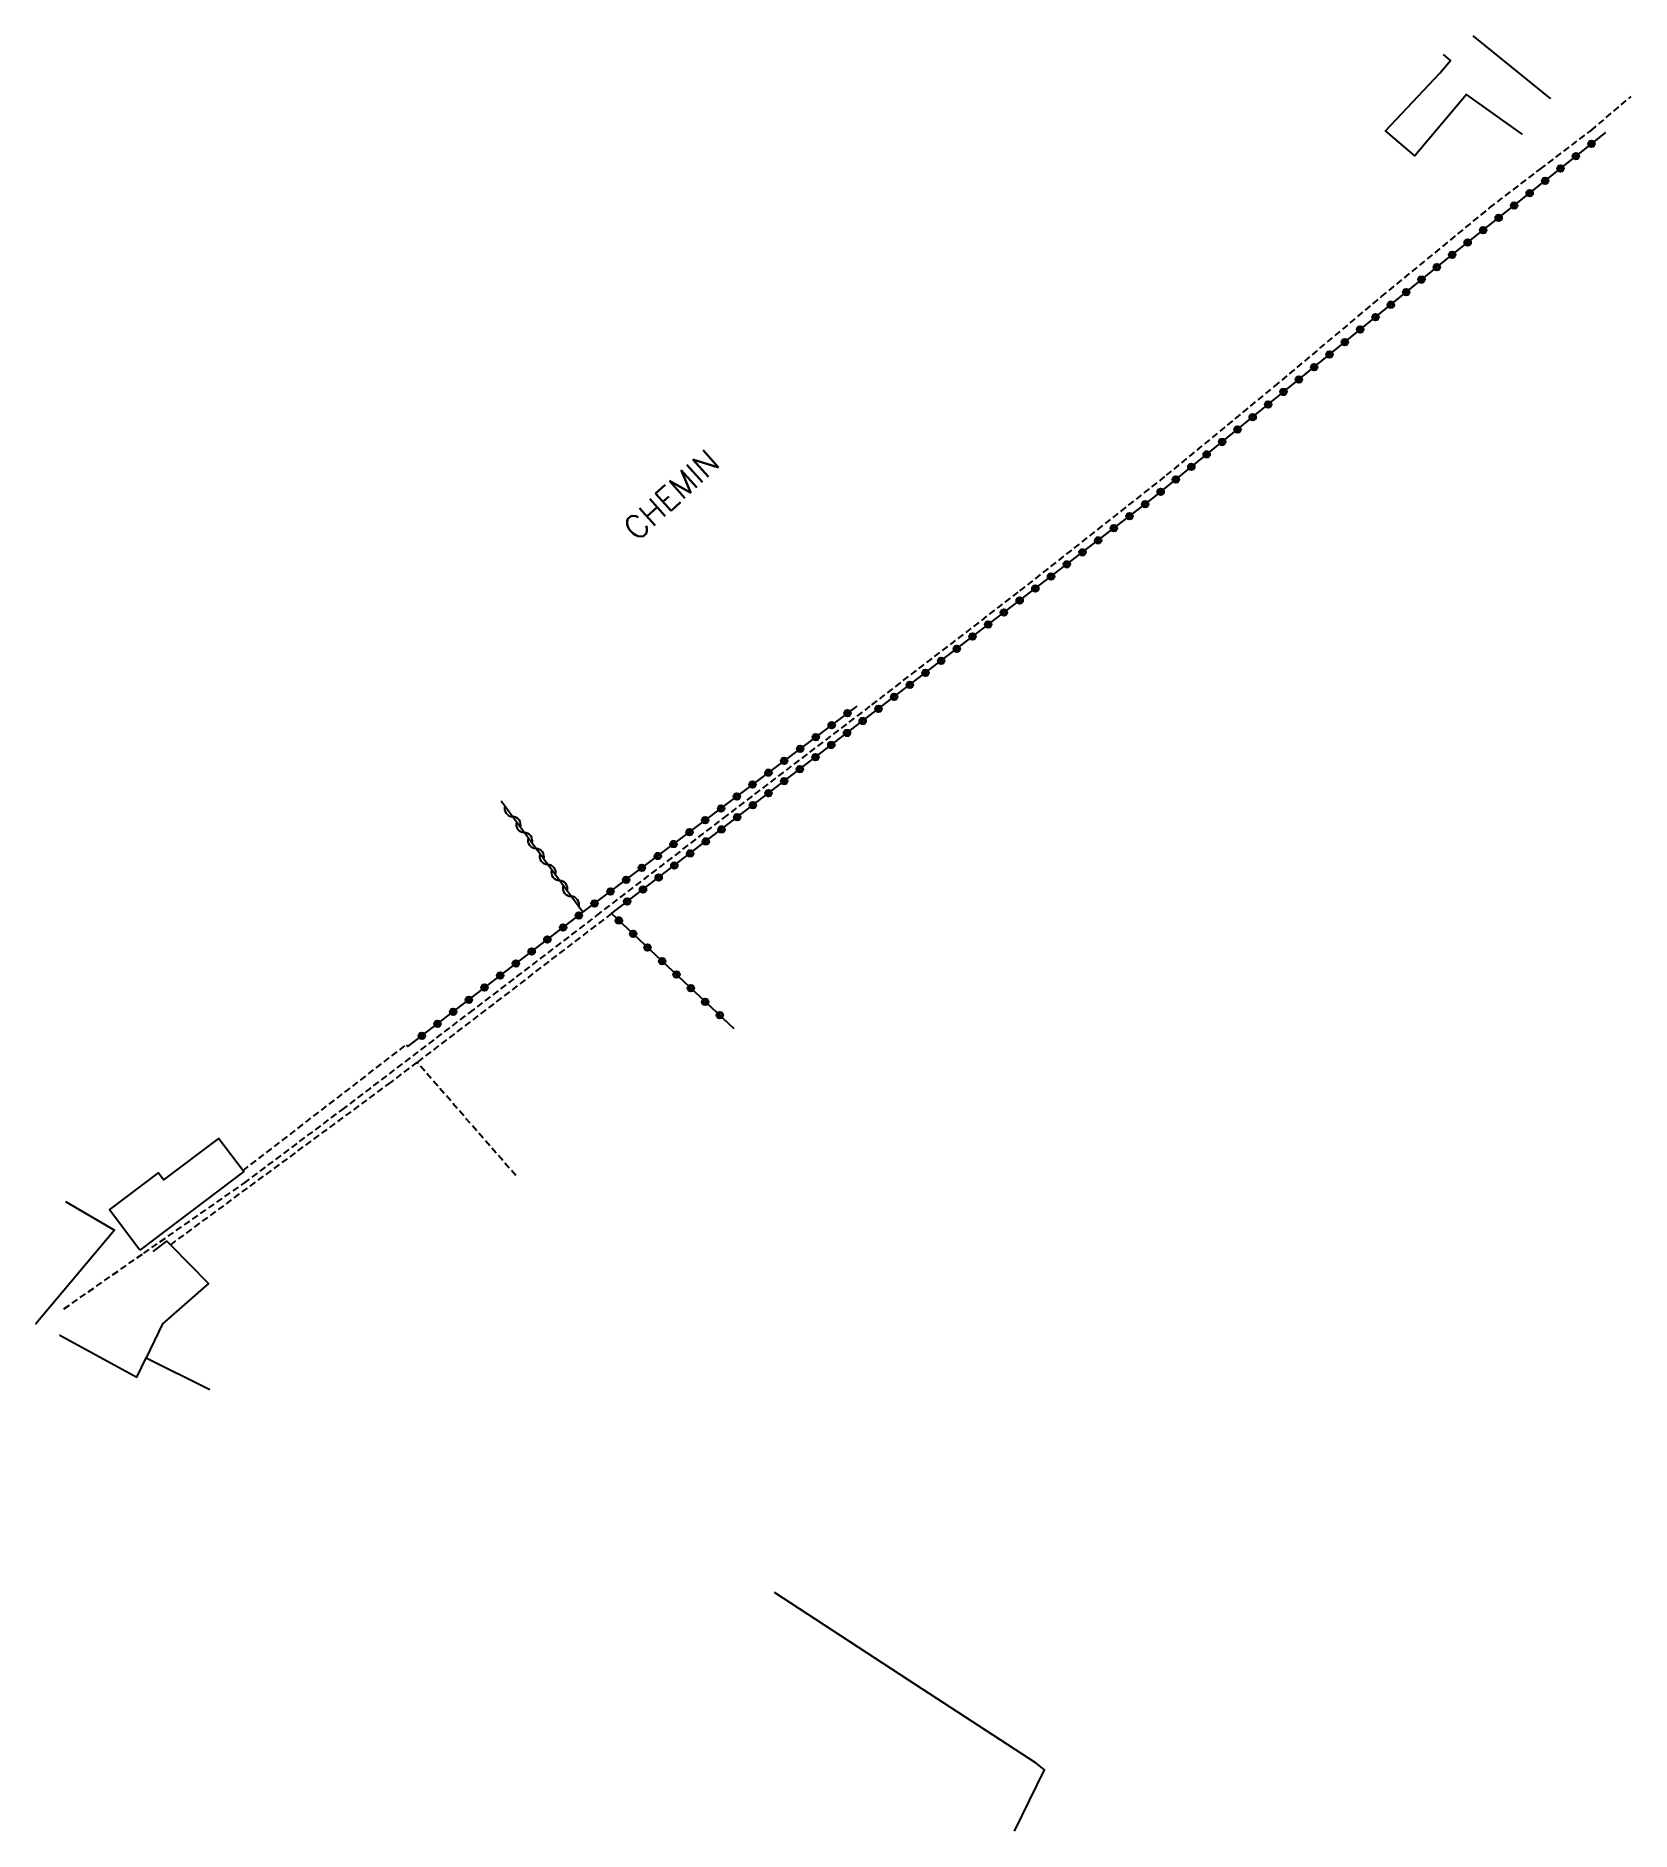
# Model space of a CAD drawing. Header units: millimetres. Extents: x 109074 to 109914, y 128420 to 128950.
# Drawn here: x 109793.4 to 109914.3, y 128475.1 to 128611.2 of the extents above; entities that cross this region are included whole.
import ezdxf
from ezdxf.enums import TextEntityAlignment as Align

# ---------------------------------------------------------------- set-up
doc = ezdxf.new("R2010")
doc.units = ezdxf.units.MM
doc.linetypes.add('DASHED', pattern=[0.75, 0.5, -0.25])
doc.layers.get('0').update_dxf_attribs({"linetype": 'CONTINUOUS'})
for name, color, linetype in [('W0070', 7, 'DASHED'), ('W0101', 7, 'CONTINUOUS'), ('W0104', 1, 'CONTINUOUS'), ('W0112', 1, 'DASHED'), ('W0310', 3, 'CONTINUOUS'), ('W0323', 7, 'CONTINUOUS'), ('W0989', 7, 'CONTINUOUS'), ('W1102', 7, 'CONTINUOUS')]:
    doc.layers.add(name, color=color, linetype=linetype)
doc.styles.get("Standard").update_dxf_attribs({"font": 'romans.shx', "width": 0.85})

msp = doc.modelspace()

# ---------------------------------------------------------------- texts
at = {"layer": 'W0989'}
msp.add_text('CHEMIN', height=1.75, rotation=42.3762, dxfattribs=at).set_placement((109838.34, 128573.48), align=Align.MIDDLE_LEFT)

# ---------------------------------------------------------------- blocks, each defined once
blk = doc.blocks.new('t323o')
at = {"color": 0, "linetype": 'Continuous'}
for radius in [0.25, 0.15]:
    blk.add_circle((0, 0), radius, dxfattribs=at)
blk = doc.blocks.new('t310o')
at = {"color": 0, "linetype": 'Continuous'}
for centre, start, end in [((-0.5, 0.38), 216.8699, 323.1304), ((0.5, -0.37), 36.8699, 143.1303)]:
    blk.add_arc(centre, 0.625, start, end, dxfattribs=at)

# ---------------------------------------------------------------- linework, layer by layer
at = {"layer": 'W0070'}
msp.add_lwpolyline([(109795.5, 128514.68), (109801.55, 128518.9), (109809.17, 128524.21), (109816.59, 128529.78), (109826.25, 128537.12), (109835.89, 128544.5), (109845.51, 128551.89), (109856.76, 128560.49), (109867.98, 128569.12), (109879.1, 128577.89), (109887.28, 128584.63), (109895.4, 128591.44), (109903.59, 128598.17), (109907.43, 128601.12), (109911.29, 128604.05), (109914.32, 128606.62)], dxfattribs=at)
at = {"layer": 'W0101'}
for points in [[(109908.22, 128606.48), (109908.22, 128606.48), (109902.35, 128611.22)], [(109795.62, 128522.83), (109799.33, 128520.64), (109793.37, 128513.53), (109793.37, 128513.53)], [(109795.19, 128512.69), (109795.19, 128512.69), (109801.03, 128509.5), (109801.72, 128510.97), (109806.56, 128508.55)]]:
    msp.add_lwpolyline(points, dxfattribs=at)
at = {"layer": 'W0104'}
for points in [[(109906.07, 128603.76), (109906.07, 128603.76), (109901.85, 128606.77), (109897.93, 128602.13), (109895.69, 128604.02), (109899.81, 128608.39), (109900.64, 128609.34), (109900.09, 128609.8)], [(109802.26, 128519.03), (109803.31, 128519.8), (109803.57, 128519.54), (109806.45, 128516.61), (109802.97, 128513.55), (109801.72, 128510.97)]]:
    msp.add_lwpolyline(points, dxfattribs=at)
msp.add_lwpolyline([(109801.24, 128519.13), (109798.94, 128522.18), (109802.66, 128524.99), (109803.07, 128524.45), (109807.24, 128527.6), (109809.08, 128525.16), (109809.13, 128525.1)], close=True, dxfattribs=at)
at = {"layer": 'W0112'}
for points in [[(109837.02, 128544.65), (109822.27, 128533.38), (109820.26, 128531.85), (109803.57, 128519.54)], [(109809.08, 128525.16), (109821.44, 128534.69)], [(109829.76, 128524.79), (109822.27, 128533.38)]]:
    msp.add_lwpolyline(points, dxfattribs=at)
at = {"layer": 'W0310'}
msp.add_lwpolyline([(109834.84, 128544.75), (109828.65, 128553.19)], dxfattribs=at)
at = {"layer": 'W0323'}
for points in [[(109837.02, 128544.65), (109878.03, 128576.13), (109900.66, 128594.54), (109912.4, 128603.9)], [(109821.44, 128534.69), (109821.58, 128534.58), (109834.68, 128544.63), (109834.84, 128544.75), (109855.63, 128560.39)], [(109846.31, 128535.92), (109837.02, 128544.65)]]:
    msp.add_lwpolyline(points, dxfattribs=at)
at = {"layer": 'W1102'}
msp.add_lwpolyline([(109867.57, 128475.07), (109869.85, 128479.71), (109869.22, 128480.23), (109859.51, 128486.55), (109849.37, 128493.16)], dxfattribs=at)

# ---------------------------------------------------------------- block references
at = {"layer": 'W0310', "rotation": 126.2709644720059}
for p in [(109829.52, 128552.01), (109830.4, 128550.8), (109831.29, 128549.59), (109832.18, 128548.38), (109833.07, 128547.17), (109833.95, 128545.96)]:
    msp.add_blockref('t310o', p, dxfattribs=at)
at = {"layer": 'W0323'}
for p, rotation in [((109911.32, 128603.03), 38.55244760748571), ((109910.14, 128602.1), 38.55244760748571), ((109908.97, 128601.16), 38.55244760748571), ((109906.63, 128599.29), 38.55244760748571), ((109907.8, 128600.23), 38.55244760748571), ((109905.45, 128598.36), 38.55244760748571), ((109903.11, 128596.49), 38.55244760748571), ((109904.28, 128597.42), 38.55244760748571), ((109901.93, 128595.55), 38.55244760748571), ((109899.6, 128593.67), 39.12910844265789), ((109900.76, 128594.62), 38.55244760748571), ((109898.43, 128592.73), 39.12910844265789), ((109896.11, 128590.83), 39.12910844265789), ((109897.27, 128591.78), 39.12910844265789), ((109894.94, 128589.89), 39.12910844265789), ((109893.78, 128588.94), 39.12910844265789), ((109891.45, 128587.05), 39.12910844265789), ((109892.61, 128587.99), 39.12910844265789), ((109890.29, 128586.1), 39.12910844265789), ((109887.96, 128584.21), 39.12910844265789), ((109889.12, 128585.15), 39.12910844265789), ((109886.8, 128583.26), 39.12910844265789), ((109884.47, 128581.37), 39.12910844265789), ((109885.63, 128582.31), 39.12910844265789), ((109883.31, 128580.42), 39.12910844265789), ((109880.98, 128578.53), 39.12910844265789), ((109882.14, 128579.48), 39.12910844265789), ((109879.81, 128577.58), 39.12910844265789), ((109878.65, 128576.64), 39.12910844265789), ((109876.29, 128574.79), 37.51048068299148), ((109877.48, 128575.7), 37.51048068299148), ((109875.1, 128573.88), 37.51048068299148), ((109872.72, 128572.05), 37.51048068299148), ((109873.91, 128572.96), 37.51048068299148), ((109871.53, 128571.14), 37.51048068299148), ((109869.15, 128569.31), 37.51048068299148), ((109870.34, 128570.22), 37.51048068299148), ((109867.96, 128568.4), 37.51048068299148), ((109865.58, 128566.57), 37.51048068299148), ((109866.77, 128567.48), 37.51048068299148), ((109864.39, 128565.66), 37.51048068299148), ((109862.01, 128563.83), 37.51048068299148), ((109863.2, 128564.74), 37.51048068299148), ((109860.82, 128562.92), 37.51048068299148), ((109858.44, 128561.09), 37.51048068299148), ((109859.63, 128562), 37.51048068299148), ((109854.91, 128559.85), 36.95358607115286), ((109857.25, 128560.18), 37.51048068299148), ((109853.71, 128558.94), 36.95358607115286), ((109854.87, 128558.35), 37.51048068299148), ((109856.06, 128559.26), 37.51048068299148), ((109851.31, 128557.14), 36.95358607115286), ((109852.51, 128558.04), 36.95358607115286), ((109853.68, 128557.44), 37.51048068299148), ((109850.11, 128556.24), 36.95358607115286), ((109851.3, 128555.61), 37.51048068299148), ((109852.49, 128556.52), 37.51048068299148), ((109847.71, 128554.44), 36.95358607115286), ((109848.91, 128555.34), 36.95358607115286), ((109850.11, 128554.7), 37.51048068299148), ((109845.32, 128552.63), 36.95358607115286), ((109846.52, 128553.53), 36.95358607115286), ((109847.73, 128552.87), 37.51048068299148), ((109848.92, 128553.78), 37.51048068299148), ((109844.12, 128551.73), 36.95358607115286), ((109846.54, 128551.96), 37.51048068299148), ((109841.72, 128549.93), 36.95358607115286), ((109842.92, 128550.83), 36.95358607115286), ((109844.16, 128550.13), 37.51048068299148), ((109845.35, 128551.04), 37.51048068299148), ((109840.52, 128549.02), 36.95358607115286), ((109842.97, 128549.22), 37.51048068299148), ((109838.13, 128547.22), 36.95358607115286), ((109839.32, 128548.12), 36.95358607115286), ((109840.59, 128547.39), 37.51048068299148), ((109841.78, 128548.3), 37.51048068299148), ((109836.93, 128546.32), 36.95358607115286), ((109839.4, 128546.48), 37.51048068299148), ((109834.53, 128544.51), 37.49453917928482), ((109835.73, 128545.42), 36.95358607115286), ((109838.21, 128545.56), 37.51048068299148), ((109833.34, 128543.6), 37.49453917928482), ((109837.57, 128544.14), 136.7764788533113), ((109838.66, 128543.11), 136.7764788533113), ((109830.96, 128541.78), 37.49453917928482), ((109832.15, 128542.69), 37.49453917928482), ((109839.75, 128542.08), 136.7764788533113), ((109829.77, 128540.86), 37.49453917928482), ((109840.85, 128541.05), 136.7764788533113), ((109827.39, 128539.04), 37.49453917928482), ((109828.58, 128539.95), 37.49453917928482), ((109841.94, 128540.03), 136.7764788533113), ((109826.2, 128538.12), 37.49453917928482), ((109843.03, 128539), 136.7764788533113), ((109844.12, 128537.97), 136.7764788533113), ((109823.82, 128536.3), 37.49453917928482), ((109825.01, 128537.21), 37.49453917928482), ((109845.22, 128536.95), 136.7764788533113), ((109822.63, 128535.38), 37.49453917928482)]:
    msp.add_blockref('t323o', p, dxfattribs=dict(at, rotation=rotation))

msp.set_redraw_order([(e.dxf.handle, doc.entitydb.next_handle()) for e in msp.query("TEXT MTEXT ATTDEF DIMENSION ARC_DIMENSION")])  # texts and dimensions are drawn at this point

doc.saveas('drawing.dxf')
